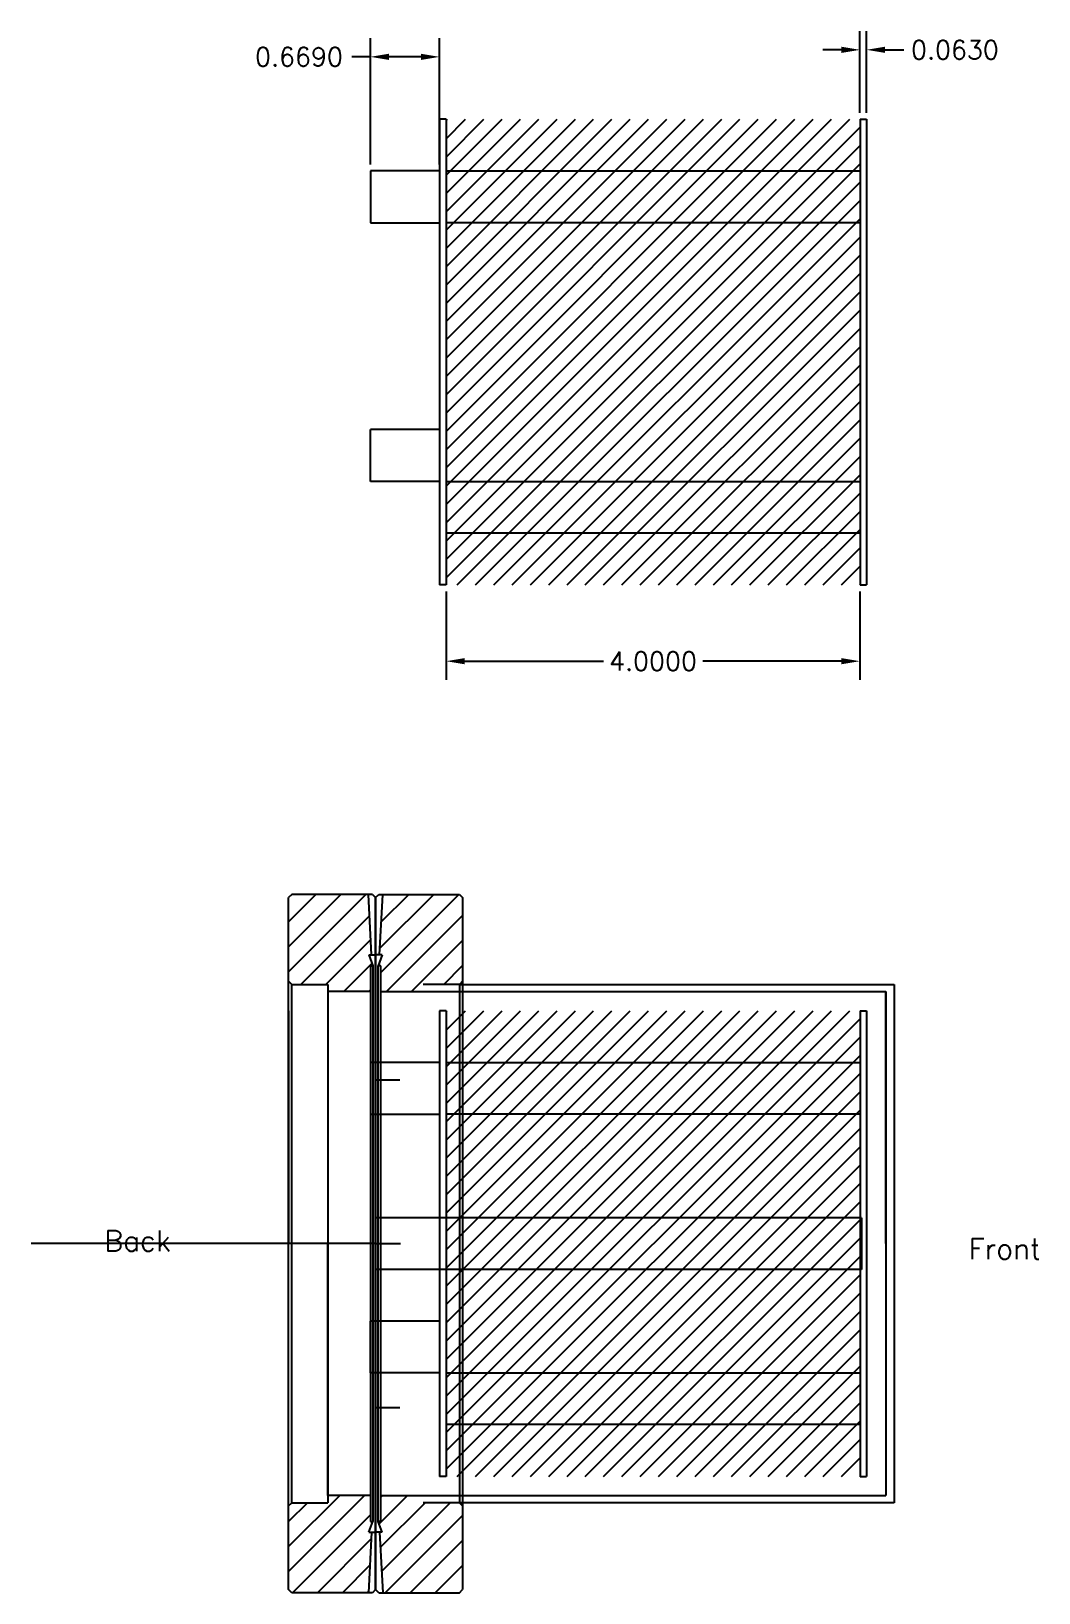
# Model space of a CAD drawing. Header units: inches. Extents: x -33.5 to 38.3, y -28.1 to 10.4.
# Drawn here: x 28.56 to 38.3, y -9.02 to 6.08 of the extents above; entities that cross this region are included whole.
import ezdxf

# ---------------------------------------------------------------- set-up
doc = ezdxf.new("R2010")
doc.units = ezdxf.units.IN
doc.header["$MEASUREMENT"] = 0
doc.styles.get("Standard").update_dxf_attribs({"font": 'txt.shx'})
doc.dimstyles.get("Standard").update_dxf_attribs({"dimtxt": 0.18, "dimasz": 0.18, "dimexe": 0.18, "dimexo": 0.0625, "dimgap": 0.09, "dimtad": 0, "dimtih": 1, "dimtoh": 1, "dimdec": 4, "dimzin": 0, "dimdsep": 46, "dimtxsty": 'Standard', "dimcen": 0.09, "dimadec": 0, "dimazin": 0, "dimtfac": 1, "dimtdec": 4, "dimtofl": 0, "dimtmove": 0, "dimatfit": 3, "dimfxl": 1, "dimtolj": 1, "dimtzin": 0, "dimarcsym": 0})

msp = doc.modelspace()

# ---------------------------------------------------------------- texts
at = {"char_height": 0.2, "attachment_point": 1}
for s, insert in [('{\\C7;Back}', (29.2717, -5.51386)), ('{\\C7;Front}', (37.62491, -5.59073))]:
    msp.add_mtext_dynamic_manual_height_columns(s, width=7.104764, gutter_width=1, heights=[0], dxfattribs=dict(at, insert=insert))

# ---------------------------------------------------------------- blocks, each defined once
blk = doc.blocks.new('*D5')
at = {"color": 0, "lineweight": -2, "transparency": 16777216}
for p, q in [((31.842, 4.788), (31.842, 6.009)), ((32.511, 4.788), (32.511, 6.009)), ((31.842, 5.829), (31.662, 5.829)), ((32.331, 5.829), (32.022, 5.829))]:
    blk.add_line(p, q, dxfattribs=at)
at = {"color": 0, "transparency": 16777216}
for points in [[(32.022, 5.859), (32.022, 5.799), (31.842, 5.829)], [(32.331, 5.859), (32.331, 5.799), (32.511, 5.829)]]:
    blk.add_solid(points, dxfattribs=at)
at = {"layer": 'Defpoints', "color": 0, "transparency": 16777216}
for p in [(31.842, 5.829), (31.842, 4.726), (32.511, 4.726)]:
    blk.add_point(p, dxfattribs=at)
at = {"color": 0, "transparency": 16777216, "insert": (31.152, 5.829), "char_height": 0.18, "attachment_point": 5}
blk.add_mtext('\\A1;0.6690', dxfattribs=at)
blk = doc.blocks.new('*D6')
at = {"color": 0, "lineweight": -2, "transparency": 16777216}
for p, q in [((36.574, 5.288), (36.574, 6.077)), ((36.637, 5.288), (36.637, 6.077)), ((36.394, 5.897), (36.214, 5.897)), ((36.817, 5.897), (36.997, 5.897))]:
    blk.add_line(p, q, dxfattribs=at)
at = {"color": 0, "transparency": 16777216}
for points in [[(36.394, 5.927), (36.394, 5.867), (36.574, 5.897)], [(36.817, 5.927), (36.817, 5.867), (36.637, 5.897)]]:
    blk.add_solid(points, dxfattribs=at)
at = {"layer": 'Defpoints', "color": 0, "transparency": 16777216}
for p in [(36.637, 5.897), (36.574, 5.226), (36.637, 5.226)]:
    blk.add_point(p, dxfattribs=at)
at = {"color": 0, "transparency": 16777216, "insert": (37.492, 5.897), "char_height": 0.18, "attachment_point": 5}
blk.add_mtext('\\A1;0.0630', dxfattribs=at)
blk = doc.blocks.new('*D7')
at = {"color": 0, "lineweight": -2, "transparency": 16777216}
for p, q in [((32.574, 0.663), (32.574, -0.192)), ((36.574, 0.663), (36.574, -0.192)), ((32.754, -0.012), (34.094, -0.012)), ((36.394, -0.012), (35.054, -0.012))]:
    blk.add_line(p, q, dxfattribs=at)
at = {"color": 0, "transparency": 16777216}
for points in [[(32.754, 0.018), (32.754, -0.042), (32.574, -0.012)], [(36.394, 0.018), (36.394, -0.042), (36.574, -0.012)]]:
    blk.add_solid(points, dxfattribs=at)
at = {"layer": 'Defpoints', "color": 0, "transparency": 16777216}
for p in [(32.574, 0.726), (36.574, 0.726), (32.574, -0.012)]:
    blk.add_point(p, dxfattribs=at)
at = {"color": 0, "transparency": 16777216, "insert": (34.574, -0.012), "char_height": 0.18, "attachment_point": 5}
blk.add_mtext('\\A1;4.0000', dxfattribs=at)

# ---------------------------------------------------------------- dimensions: what is measured, and where the dimension line sits
for base, p1, p2, picture, middle in [((36.63736, 5.89668), (36.57436, 5.22584), (36.63736, 5.22584), '*D6', (37.49236, 5.89668)), ((31.84236, 5.82878), (32.51136, 4.72584), (31.84236, 4.72584), '*D5', (31.15236, 5.82878)), ((32.57436, -0.01194), (36.57436, 0.72584), (32.57436, 0.72584), '*D7', (34.57436, -0.01194))]:
    dim = msp.add_linear_dim(base=base, p1=p1, p2=p2, dimstyle='Standard')
    dim.commit()
    dim.dimension.update_dxf_attribs({"geometry": picture, "text_midpoint": middle})

# ---------------------------------------------------------------- hatches: boundary and pattern name
h = msp.add_hatch()
h.set_pattern_fill('ANSI31', color=1)
h.set_pattern_definition([(45, (57.70273, 29.28202), (-0.08838835, 0.08838835), [])])
h.paths.add_polyline_path([(36.57436, 5.22584), (32.57436, 5.22584), (32.57436, 4.72584), (36.57436, 4.72584)])
h.paths.add_polyline_path([(36.57436, 4.72584), (32.57436, 4.72584), (32.57436, 4.22584), (36.57436, 4.22584)])
h.paths.add_polyline_path([(36.57436, 4.22584), (32.57436, 4.22584), (32.57436, 1.72584), (36.57436, 1.72584)])
h.paths.add_polyline_path([(36.57436, 1.72584), (32.57436, 1.72584), (32.57436, 1.22584), (36.57436, 1.22584)])
h.paths.add_polyline_path([(36.57436, 1.22584), (32.57436, 1.22584), (32.57436, 0.72584), (36.57436, 0.72584)])
h = msp.add_hatch()
h.set_pattern_fill('ANSI31', color=1)
h.set_pattern_definition([(45, (57.70273, 20.66536), (-0.08838835, 0.08838835), [])])
h.paths.add_polyline_path([(36.57436, -3.39081), (32.57436, -3.39081), (32.57436, -3.89081), (36.57436, -3.89081)])
h.paths.add_polyline_path([(36.57436, -3.89081), (32.57436, -3.89081), (32.57436, -4.39081), (36.57436, -4.39081)])
h.paths.add_polyline_path([(36.57436, -4.39081), (32.57436, -4.39081), (32.57436, -6.89081), (36.57436, -6.89081)])
h.paths.add_polyline_path([(36.57436, -6.89081), (32.57436, -6.89081), (32.57436, -7.39081), (36.57436, -7.39081)])
h.paths.add_polyline_path([(36.57436, -7.39081), (32.57436, -7.39081), (32.57436, -7.89081), (36.57436, -7.89081)])

# ---------------------------------------------------------------- linework, layer by layer
at = {"color": 3}
for p, q in [((32.57436, 5.22584), (32.51136, 5.22584)), ((32.51136, 5.22584), (32.51136, 0.72584)), ((32.57436, 5.22584), (32.57436, 0.72584)), ((36.57436, 5.22584), (36.63736, 5.22584)), ((36.57436, 5.22584), (36.57436, 0.72584)), ((36.63736, 5.22584), (36.63736, 0.72584)), ((32.57436, 0.72584), (32.51136, 0.72584)), ((36.57436, 0.72584), (36.63736, 0.72584)), ((32.57436, -3.39081), (32.51136, -3.39081)), ((32.51136, -3.39081), (32.51136, -7.89081)), ((32.57436, -3.39081), (32.57436, -7.89081)), ((36.57436, -3.39081), (36.63736, -3.39081)), ((36.57436, -3.39081), (36.57436, -7.89081)), ((36.63736, -3.39081), (36.63736, -7.89081)), ((32.57436, -7.89081), (32.51136, -7.89081)), ((36.57436, -7.89081), (36.63736, -7.89081))]:
    msp.add_line(p, q, dxfattribs=at)
at = {"color": 2}
for p, q in [((31.84236, 4.72584), (31.84236, 4.22584)), ((32.51136, 4.72584), (31.84236, 4.72584)), ((31.84236, 4.22584), (32.51136, 4.22584)), ((31.84236, 1.72584), (31.84236, 2.22584)), ((32.51136, 2.22584), (31.84236, 2.22584)), ((32.51136, 1.72584), (31.84236, 1.72584)), ((31.84236, -3.89081), (31.84236, -4.39081)), ((32.51136, -3.89081), (31.84236, -3.89081)), ((31.84236, -4.39081), (32.51136, -4.39081)), ((31.84236, -6.89081), (31.84236, -6.39081)), ((32.51136, -6.39081), (31.84236, -6.39081)), ((32.51136, -6.89081), (31.84236, -6.89081))]:
    msp.add_line(p, q, dxfattribs=at)
at = {"color": 4}
for p, q in [((32.57436, 4.72584), (36.57436, 4.72584)), ((36.57436, 4.22584), (32.57436, 4.22584)), ((32.57436, 1.72584), (36.57436, 1.72584)), ((36.57436, 1.22584), (32.57436, 1.22584)), ((32.57436, -3.89081), (36.57436, -3.89081)), ((36.57436, -4.39081), (32.57436, -4.39081)), ((32.57436, -6.89081), (36.57436, -6.89081)), ((36.57436, -7.39081), (32.57436, -7.39081))]:
    msp.add_line(p, q, dxfattribs=at)
at = {"color": 2, "linetype": 'Continuous'}
for p, q in [((31.79955, -2.26581), (31.05236, -3.01299)), ((31.55799, -2.26581), (31.05236, -2.77143)), ((31.31643, -2.26581), (31.05236, -2.52988)), ((31.93377, -2.7867), (32.45467, -2.2658)), ((31.94236, -3.01967), (32.69623, -2.2658)), ((31.94713, -2.53178), (32.21311, -2.2658)), ((31.96049, -2.27687), (31.97155, -2.2658)), ((31.83448, -2.47243), (31.1711, -3.13581)), ((31.99779, -3.2058), (32.73236, -2.47122)), ((31.84651, -2.70196), (31.41266, -3.13581)), ((32.23934, -3.2058), (32.73236, -2.71278)), ((31.85779, -2.93224), (31.58422, -3.20581)), ((32.5509, -3.1358), (32.73236, -2.95434)), ((31.84236, -3.18923), (31.82578, -3.20581)), ((31.78694, -8.07581), (31.05236, -8.81039)), ((31.54538, -8.07581), (31.05236, -8.56883)), ((31.23382, -8.14581), (31.05236, -8.32727)), ((31.92694, -8.34937), (32.20051, -8.0758)), ((31.93821, -8.57965), (32.37206, -8.1458)), ((31.94236, -8.09239), (31.95895, -8.0758)), ((31.95024, -8.80918), (32.61362, -8.1458)), ((31.84236, -8.26194), (31.0885, -9.01581)), ((31.98518, -9.0158), (32.73236, -8.26862)), ((31.85095, -8.49491), (31.33006, -9.01581)), ((32.22674, -9.0158), (32.73236, -8.51018)), ((31.8376, -8.74983), (31.57161, -9.01581)), ((32.4683, -9.0158), (32.73236, -8.75173)), ((31.82424, -9.00475), (31.81317, -9.01581))]:
    msp.add_line(p, q, dxfattribs=at)
at = {"color": 7, "linetype": 'Continuous'}
for p, q in [((31.08236, -2.26581), (31.05236, -2.29581)), ((31.05236, -8.98581), (31.05236, -2.29581)), ((31.82366, -2.26581), (31.08236, -2.26581)), ((31.85431, -2.85081), (31.82366, -2.26581)), ((31.86236, -2.26595), (31.82366, -2.26595)), ((31.86236, -2.26595), (31.89236, -2.29596)), ((31.89236, -2.29595), (31.92236, -2.26595)), ((31.89236, -2.29595), (31.89236, -8.98566)), ((31.89236, -8.98566), (31.89236, -2.29596)), ((31.92236, -2.26595), (31.96106, -2.26595)), ((31.93041, -2.8508), (31.96107, -2.2658)), ((31.96107, -2.2658), (32.70236, -2.2658)), ((32.70236, -2.2658), (32.73236, -2.2958)), ((32.73236, -2.2958), (32.73236, -8.9858)), ((31.82815, -2.85081), (31.85431, -2.85081)), ((31.82815, -2.85081), (31.86636, -2.95581)), ((31.85432, -2.85098), (31.89236, -2.85098)), ((31.9304, -2.85098), (31.89236, -2.85098)), ((31.95658, -2.8508), (31.91836, -2.9558)), ((31.95658, -2.8508), (31.93041, -2.8508)), ((31.84236, -2.95581), (31.86636, -2.95581)), ((31.84236, -2.95581), (31.84236, -8.32581)), ((31.86636, -2.95581), (31.86636, -8.32581)), ((31.91836, -8.3258), (31.91836, -2.9558)), ((31.94236, -2.9558), (31.91836, -2.9558)), ((31.94236, -8.3258), (31.94236, -2.9558)), ((31.05236, -3.10581), (31.08236, -3.13581)), ((31.08236, -3.13581), (31.43236, -3.13581)), ((31.08236, -8.14581), (31.08236, -3.13581)), ((31.43236, -3.13581), (31.43236, -8.14581)), ((32.70236, -3.1358), (32.35236, -3.1358)), ((32.73236, -3.1058), (32.70236, -3.1358)), ((32.70236, -3.1358), (32.70236, -8.1458)), ((31.84236, -3.20581), (31.43236, -3.20581)), ((31.94236, -3.2058), (32.35236, -3.2058)), ((31.05236, -8.17581), (31.08236, -8.14581)), ((31.08236, -8.14581), (31.43236, -8.14581)), ((31.84236, -8.07581), (31.43236, -8.07581)), ((31.94236, -8.0758), (32.35236, -8.0758)), ((32.70236, -8.1458), (32.35236, -8.1458)), ((32.73236, -8.1758), (32.70236, -8.1458)), ((31.85431, -8.43081), (31.82366, -9.01581)), ((31.82815, -8.43081), (31.86636, -8.32581)), ((31.82815, -8.43081), (31.85431, -8.43081)), ((31.84236, -8.32581), (31.86636, -8.32581)), ((31.85432, -8.43063), (31.89236, -8.43063)), ((31.9304, -8.43063), (31.89236, -8.43063)), ((31.94236, -8.3258), (31.91836, -8.3258)), ((31.95658, -8.4308), (31.91836, -8.3258)), ((31.95658, -8.4308), (31.93041, -8.4308)), ((31.93041, -8.4308), (31.96107, -9.0158)), ((31.08236, -9.01581), (31.05236, -8.98581)), ((31.82366, -9.01581), (31.08236, -9.01581)), ((31.86236, -9.01567), (31.82366, -9.01567)), ((31.89236, -8.98566), (31.86236, -9.01567)), ((31.92236, -9.01566), (31.89236, -8.98566)), ((31.92236, -9.01566), (31.96106, -9.01566)), ((31.96107, -9.0158), (32.70236, -9.0158)), ((32.70236, -9.0158), (32.73236, -8.9858))]:
    msp.add_line(p, q, dxfattribs=at)
for p, q in [((31.89236, -2.29596), (31.89236, -5.64081)), ((32.70236, -3.1358), (36.82236, -3.1358)), ((36.82236, -3.1358), (36.90536, -3.13541)), ((36.90536, -3.13541), (36.90536, -8.1458)), ((32.35236, -3.2058), (36.82236, -3.2058)), ((36.82236, -5.6408), (36.82236, -3.2058)), ((36.82236, -3.2058), (36.82236, -5.6408)), ((31.05236, -3.39081), (31.05236, -5.64081)), ((31.89236, -5.64081), (31.89236, -4.05741)), ((31.89236, -4.05741), (32.12823, -4.05741)), ((36.58736, -5.39081), (31.89236, -5.39081)), ((36.58736, -5.39081), (36.58736, -5.64081)), ((31.89236, -5.64081), (28.5644, -5.64081)), ((31.43236, -8.07581), (31.43236, -5.64081)), ((31.89236, -5.64081), (32.13352, -5.64081)), ((31.89236, -5.64081), (31.89236, -7.22421)), ((36.58736, -5.64081), (36.58736, -5.89081)), ((36.82236, -5.6408), (36.82236, -8.0758)), ((36.58736, -5.89081), (31.89236, -5.89081)), ((31.89236, -7.22421), (32.12823, -7.22421)), ((32.35236, -8.0758), (36.82236, -8.0758)), ((36.82236, -8.1458), (32.70236, -8.1458)), ((36.90536, -8.1458), (36.82236, -8.1458))]:
    msp.add_line(p, q)

msp.set_redraw_order([(e.dxf.handle, doc.entitydb.next_handle()) for e in msp.query("TEXT MTEXT ATTDEF DIMENSION ARC_DIMENSION")])  # texts and dimensions are drawn at this point

doc.saveas('drawing.dxf')
